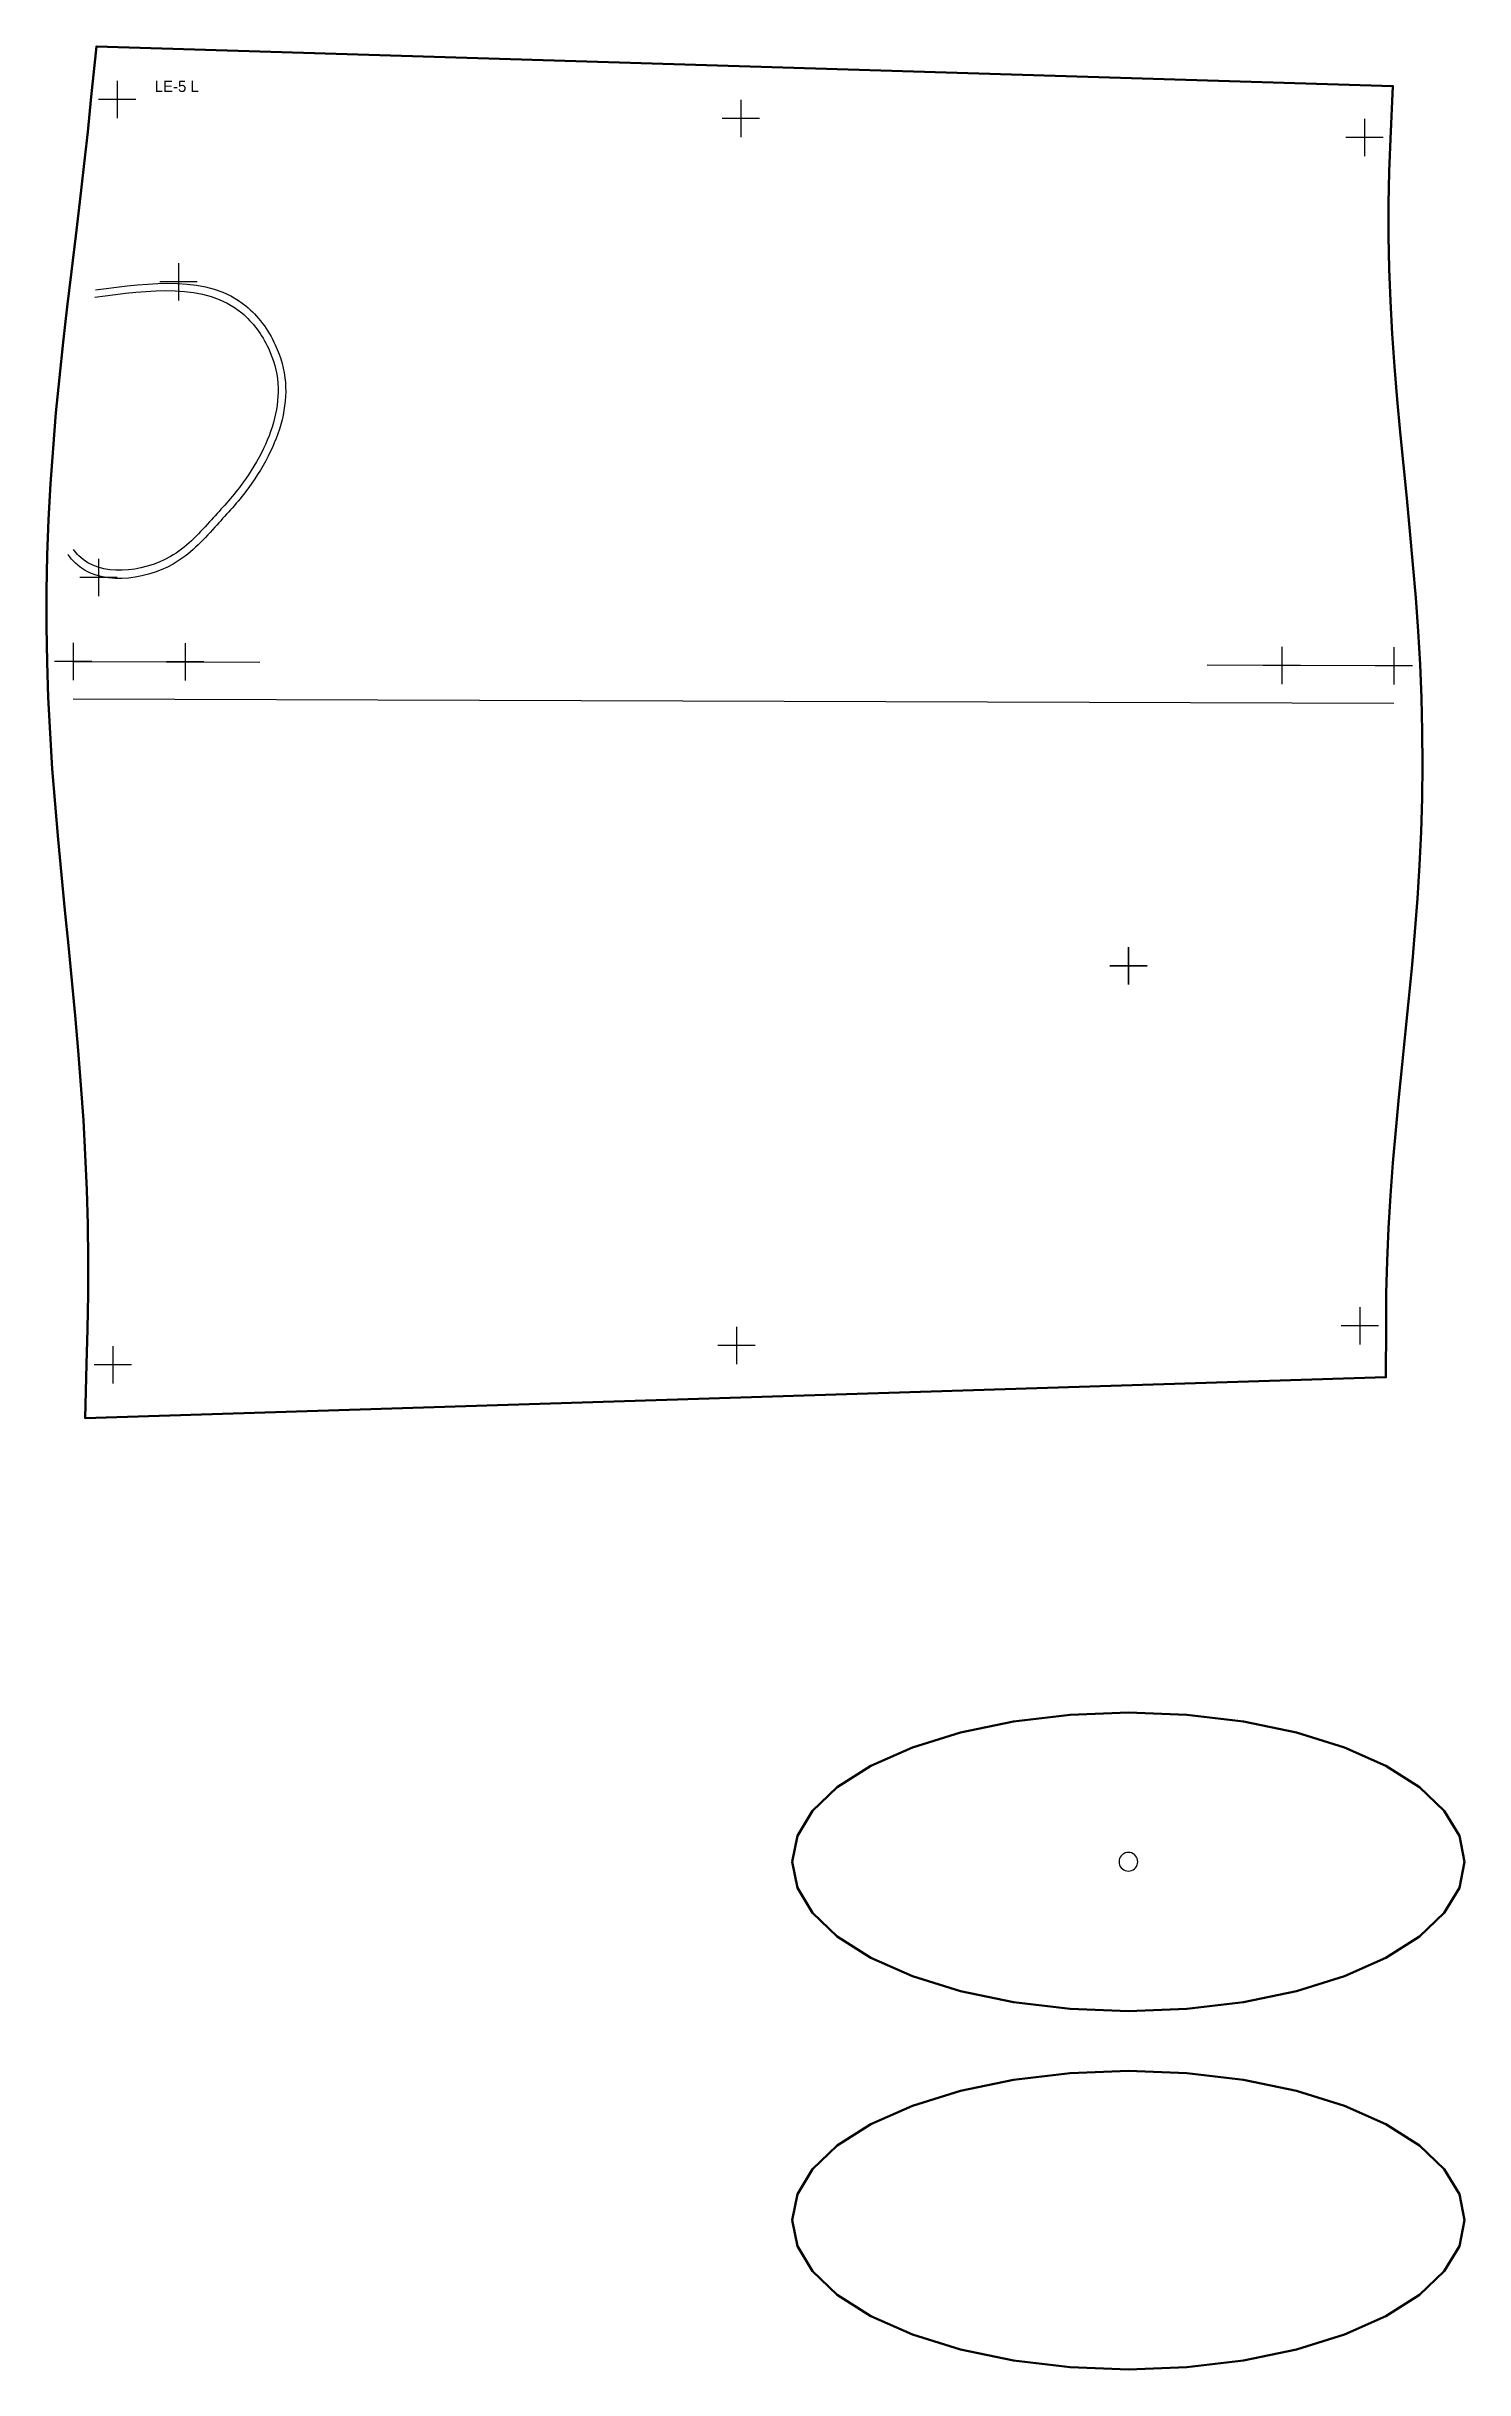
# Model space of a CAD drawing. Header units: millimetres. Extents: x -6563 to 7569, y -5370 to 3454.
# Drawn here: x 2921 to 3301, y -439 to 184 of the extents above; entities that cross this region are included whole.
import ezdxf

# ---------------------------------------------------------------- set-up
doc = ezdxf.new("R2010")
doc.units = ezdxf.units.MM
doc.layers.add('CUT', color=6, linetype='Continuous', lineweight=50)
doc.layers.add('DRILL', color=2, linetype='Continuous', lineweight=35)
doc.layers.add('PEN', color=5, linetype='Continuous')
doc.layers.add('TEXT', color=3, linetype='Continuous')

msp = doc.modelspace()

# ---------------------------------------------------------------- texts
at = {"layer": 'TEXT'}
msp.add_text('LE-5 L', height=3, dxfattribs=at).set_placement((2950.32, 171.37))

# ---------------------------------------------------------------- linework, layer by layer
at = {"layer": 'CUT'}
msp.add_lwpolyline([(2933.36, 170.07), (2932.41, 160.7), (2931.39, 151.36), (2930.3, 141.95), (2929.2, 132.81), (2928.05, 123.25), (2926.92, 113.83), (2925.84, 104.35), (2924.83, 94.91), (2923.9, 85.4), (2923.1, 75.92), (2922.42, 66.38), (2921.91, 56.86), (2921.55, 47.32), (2921.36, 37.78), (2921.35, 28.22), (2921.51, 18.68), (2921.83, 9.13), (2922.31, -0.39), (2922.92, -9.92), (2923.64, -19.43), (2924.46, -28.9), (2925.34, -38.34), (2926.27, -47.81), (2927.22, -57.28), (2928.14, -66.62), (2929.02, -75.98), (2929.85, -85.37), (2930.59, -94.7), (2931.23, -104.06), (2931.75, -113.36), (2932.15, -122.68), (2932.4, -132), (2932.53, -141.33), (2932.51, -150.65), (2932.37, -159.99), (2932.11, -169.38), (2931.71, -183.81), (3280, -172.91), (3280.05, -159.14), (3280.08, -150.39), (3280.29, -141.68), (3280.67, -132.96), (3281.2, -124.21), (3281.85, -115.49), (3282.62, -106.69), (3283.46, -97.89), (3284.35, -89.1), (3285.26, -80.23), (3286.15, -71.4), (3287, -62.45), (3287.78, -53.59), (3288.46, -44.64), (3289.02, -35.72), (3289.44, -26.77), (3289.7, -17.81), (3289.81, -8.85), (3289.74, 0.12), (3289.52, 9.07), (3289.14, 18.02), (3288.62, 26.96), (3287.98, 35.89), (3287.24, 44.77), (3286.43, 53.69), (3285.57, 62.55), (3284.7, 71.37), (3283.85, 80.24), (3283.04, 89.02), (3282.32, 97.82), (3281.69, 106.57), (3281.2, 115.3), (3280.86, 124.02), (3280.68, 132.72), (3280.69, 141.41), (3280.88, 150.09), (3281.26, 158.84), (3281.88, 172.92), (2934.71, 183.55), (2933.36, 170.07)], dxfattribs=at)
for points in [[(3211.05, -262.66), (3195.42, -263.27), (3180.26, -265.07), (3166.05, -268.02), (3153.2, -272.02), (3142.1, -276.95), (3133.1, -282.66), (3126.47, -288.98), (3122.41, -295.72), (3121.05, -302.66), (3122.41, -309.61), (3126.47, -316.34), (3133.1, -322.66), (3142.1, -328.37), (3153.2, -333.3), (3166.05, -337.3), (3180.26, -340.25), (3195.42, -342.05), (3211.05, -342.66), (3226.67, -342.05), (3241.83, -340.25), (3256.05, -337.3), (3268.9, -333.3), (3279.99, -328.37), (3288.99, -322.66), (3295.62, -316.34), (3299.68, -309.61), (3301.05, -302.66), (3299.68, -295.72), (3295.62, -288.98), (3288.99, -282.66), (3279.99, -276.95), (3268.9, -272.02), (3256.05, -268.02), (3241.83, -265.07), (3226.67, -263.27)], [(3211.05, -358.66), (3195.42, -359.27), (3180.26, -361.07), (3166.05, -364.02), (3153.2, -368.02), (3142.1, -372.95), (3133.1, -378.66), (3126.47, -384.98), (3122.41, -391.72), (3121.05, -398.66), (3122.41, -405.61), (3126.47, -412.34), (3133.1, -418.66), (3142.1, -424.37), (3153.2, -429.3), (3166.05, -433.3), (3180.26, -436.25), (3195.42, -438.05), (3211.05, -438.66), (3226.67, -438.05), (3241.83, -436.25), (3256.05, -433.3), (3268.9, -429.3), (3279.99, -424.37), (3288.99, -418.66), (3295.62, -412.34), (3299.68, -405.61), (3301.05, -398.66), (3299.68, -391.72), (3295.62, -384.98), (3288.99, -378.66), (3279.99, -372.95), (3268.9, -368.02), (3256.05, -364.02), (3241.83, -361.07), (3226.67, -359.27)]]:
    msp.add_lwpolyline(points, close=True, dxfattribs=at)
at = {"layer": 'DRILL'}
for p, q in [((3211.05, -57.66), (3211.05, -67.66)), ((3216.05, -62.66), (3206.05, -62.66))]:
    msp.add_line(p, q, dxfattribs=at)
at = {"layer": 'PEN'}
for p, q in [((2940.32, 174.37), (2940.32, 164.37)), ((2945.32, 169.37), (2935.32, 169.37)), ((3107.29, 169.26), (3107.29, 159.26)), ((3112.3, 164.26), (3102.29, 164.26)), ((3274.27, 164.15), (3274.27, 154.15)), ((3279.27, 159.15), (3269.27, 159.15)), ((2956.74, 125.47), (2956.74, 115.47)), ((2961.74, 120.47), (2951.74, 120.47)), ((2935.3, 46.27), (2935.3, 36.27)), ((2940.3, 41.27), (2930.3, 41.27)), ((2933.51, 18.85), (2923.51, 18.85)), ((2928.51, 23.85), (2928.51, 13.85)), ((2928.51, 18.85), (2978.51, 18.68)), ((2963.51, 18.75), (2953.51, 18.75)), ((2958.51, 23.75), (2958.51, 13.75)), ((3252.15, 22.77), (3252.15, 12.77)), ((3282.15, 22.67), (3282.15, 12.67)), ((3282.15, 17.67), (3232.15, 17.84)), ((3257.15, 17.77), (3247.15, 17.77)), ((3287.15, 17.67), (3277.15, 17.67)), ((2928.48, 8.85), (3282.11, 7.67)), ((3273.05, -154.12), (3273.05, -164.12)), ((3106.08, -159.35), (3106.08, -169.35)), ((3278.05, -159.12), (3268.05, -159.12)), ((2939.11, -164.57), (2939.11, -174.57)), ((3111.08, -164.35), (3101.08, -164.35)), ((2944.11, -169.57), (2934.11, -169.57))]:
    msp.add_line(p, q, dxfattribs=at)
msp.add_lwpolyline([(3211.05, -300.16), (3210.61, -300.2), (3210.19, -300.31), (3209.8, -300.5), (3209.44, -300.75), (3209.13, -301.05), (3208.88, -301.41), (3208.7, -301.81), (3208.58, -302.23), (3208.55, -302.66), (3208.58, -303.1), (3208.7, -303.52), (3208.88, -303.91), (3209.13, -304.27), (3209.44, -304.58), (3209.8, -304.83), (3210.19, -305.01), (3210.61, -305.12), (3211.05, -305.16), (3211.48, -305.12), (3211.9, -305.01), (3212.3, -304.83), (3212.65, -304.58), (3212.96, -304.27), (3213.21, -303.91), (3213.4, -303.52), (3213.51, -303.1), (3213.55, -302.66), (3213.51, -302.23), (3213.4, -301.81), (3213.21, -301.41), (3212.96, -301.05), (3212.65, -300.75), (3212.3, -300.5), (3211.9, -300.31), (3211.48, -300.2)], close=True, dxfattribs=at)
for points in [[(2934.49, 118.37), (2974.71, 114.09), (2982.63, 103.6), (2985.32, 93.5), (2984.42, 83.55), (2980.71, 73.82), (2974.65, 64.25), (2966.41, 54.77), (2955.27, 44.9), (2929.13, 45.12), (2927.09, 47.48)], [(2934.28, 116.38), (2973.63, 112.19), (2980.79, 102.71), (2983.3, 93.32), (2982.45, 84), (2978.91, 74.72), (2973.04, 65.45), (2964.98, 56.18), (2954.52, 46.9), (2930.05, 47.11), (2928.61, 48.79)]]:
    msp.add_spline(points, degree=3, dxfattribs=at)

msp.set_redraw_order([(e.dxf.handle, doc.entitydb.next_handle()) for e in msp.query("TEXT MTEXT ATTDEF DIMENSION ARC_DIMENSION")])  # texts and dimensions are drawn at this point

doc.saveas('drawing.dxf')
